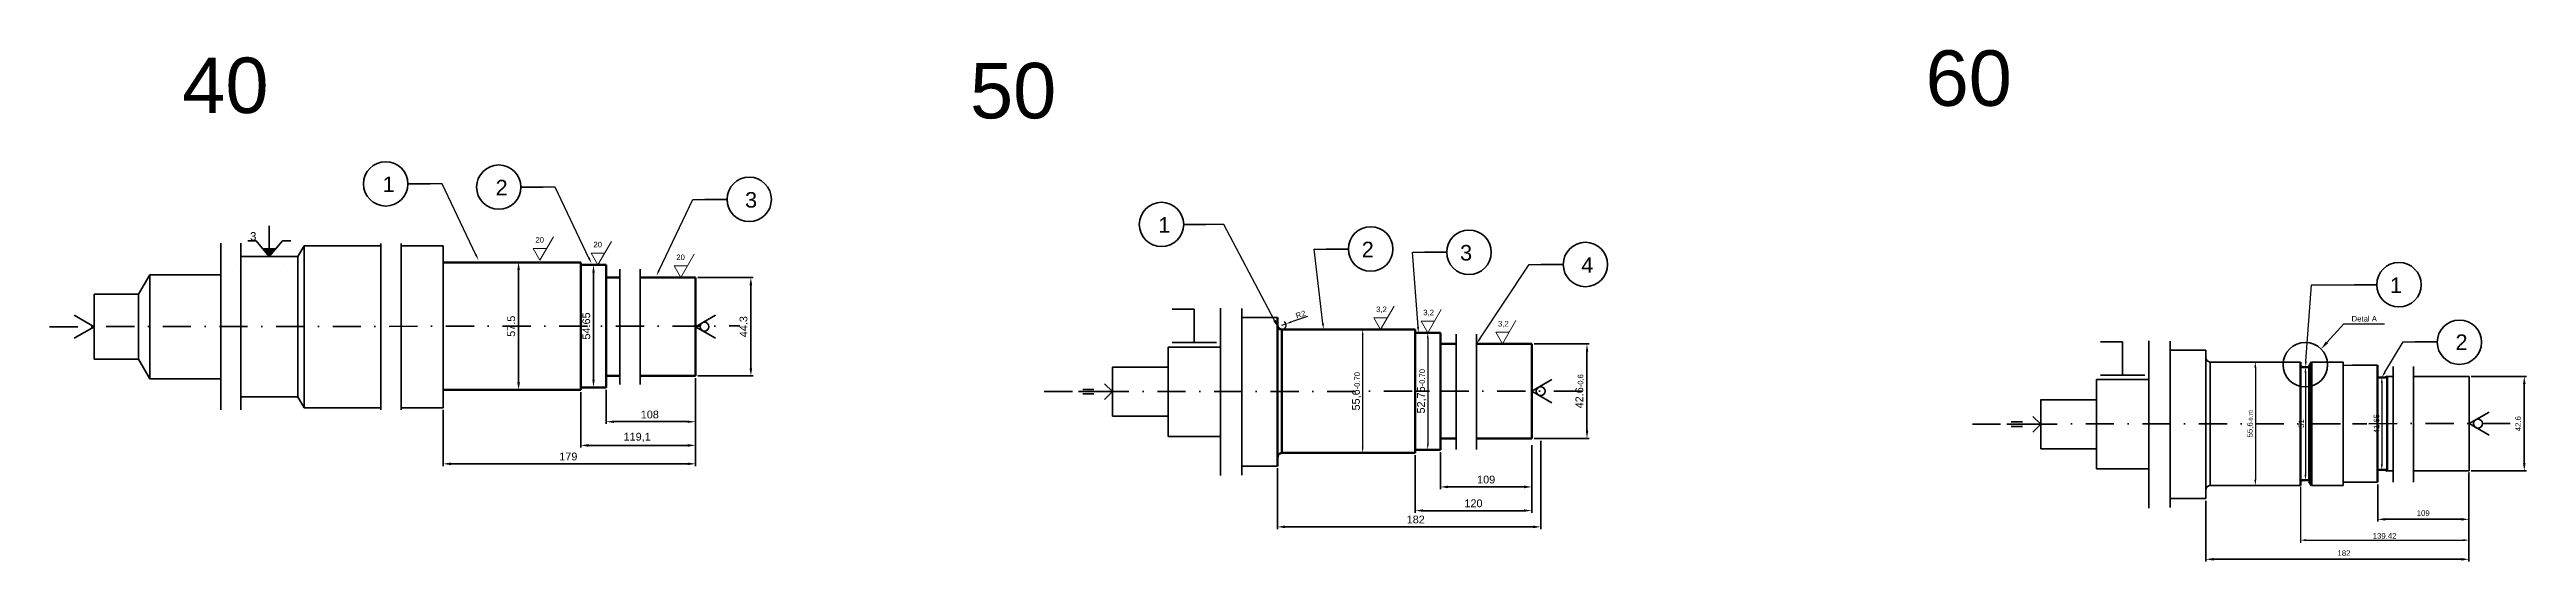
# Model space of a CAD drawing. Header units: millimetres. Extents: x 1335 to 6286, y 608 to 2939.
# Drawn here: x 2970 to 4086, y 2357 to 2588 of the extents above; entities that cross this region are included whole.
import ezdxf
from ezdxf import colors
from ezdxf.entities.mleader import LeaderData, LeaderLine
from ezdxf.math import Vec2, Vec3

# ---------------------------------------------------------------- set-up
doc = ezdxf.new("R2010")
doc.units = ezdxf.units.MM
doc.linetypes.add('CENTER', pattern=[50.8, 31.75, -6.35, 6.35, -6.35])
doc.linetypes.add('DASHDOT', pattern=[25.4, 12.7, -6.35, 0, -6.35])
for name, color, linetype, lineweight in [('01.1 CIĄG. Z PRZERWANIEM', 255, 'Amzigzag', 35), ('01.1 CIĄGŁA CIENKA', 255, 'Continuous', 35), ('01.2 CIĄGŁA GRUBA', 7, 'Continuous', 70), ('04.1 DŁ. K+K CIENKA', 255, 'DASHDOT', 35), ('odkuwka', 1, 'CENTER', 35)]:
    doc.layers.add(name, color=color, linetype=linetype, lineweight=lineweight)
doc.styles.get("Standard").update_dxf_attribs({"font": 'arial.ttf'})
doc.linetypes.add('Amzigzag', pattern='A,0.0001,[136,genltshp.shx,S=0.04,R=0,X=0,Y=0],-11', length=11.0001)
doc.dimstyles.new('AM_ISO$0', dxfattribs={"dimscale": 100, "dimtxt": 3.5, "dimasz": 3.5, "dimexe": 1, "dimexo": 1, "dimgap": 1.5, "dimtad": 1, "dimdsep": 46, "dimtxsty": 'Standard', "dimcen": 0, "dimclrd": 256, "dimclre": 256, "dimclrt": 2, "dimadec": 0, "dimazin": 2, "dimtp": 0.1, "dimtm": 0.1, "dimtfac": 0.71, "dimtmove": 0, "dimatfit": 3, "dimfxl": 1, "dimlwd": -1, "dimlwe": -1, "dimarcsym": 1})
doc.dimstyles.new('ISO-25', dxfattribs={"dimtxt": 2.5, "dimasz": 2.5, "dimexe": 1.25, "dimexo": 0.625, "dimtad": 1, "dimtxsty": 'Standard', "dimcen": 2.5, "dimadec": 0, "dimazin": 0, "dimtfac": 1, "dimtmove": 0, "dimatfit": 3, "dimfxl": 1, "dimarcsym": 0})
doc.dimstyles.new('ISO-25$0', dxfattribs={"dimtxt": 2.5, "dimasz": 2.5, "dimexe": 1.25, "dimexo": 0.625, "dimtad": 1, "dimtxsty": 'Standard', "dimcen": 2.5, "dimadec": 0, "dimazin": 0, "dimtfac": 1, "dimtmove": 0, "dimatfit": 3, "dimfxl": 1, "dimarcsym": 0})

msp = doc.modelspace()

# ---------------------------------------------------------------- texts
at = {"layer": '01.1 CIĄGŁA CIENKA'}
for s, width, gutter_width, insert, char_height, attachment_point in [('1', 6.92921, 1, (3120.354, 2530.812), 7, 1), ('2', 6.92921, 1, (3171.247, 2529.343), 7, 1), ('3', 6.92921, 1, (3283.579, 2523.834), 7, 1), ('1', 6.92921, 1, (3469.691, 2512.53), 7, 1), ('3', 9.52863, 1, (3060.634, 2505.782), 3.75, 1), ('20', 6.23728, 12.5, (3189.174, 2503.521), 2.5, 1), ('20', 6.23728, 12.5, (3215.281, 2501.443), 2.5, 1), ('2', 6.92921, 1, (3566.738, 2501.469), 7, 3), ('3', 6.92921, 1, (3611, 2500.001), 7, 3), ('20', 6.23728, 12.5, (3252.597, 2495.694), 2.5, 1), ('4', 6.92921, 1, (3660.146, 2494.492), 7, 1), ('1', 6.92921, 1, (4029.782, 2485.386), 7, 3), ('3,2', 6.23728, 12.5, (3567.763, 2472.258), 2.5, 1), ('3,2', 6.23728, 12.5, (3588.976, 2470.836), 2.5, 1), ('3,2', 6.23728, 12.5, (3622.619, 2465.788), 2.5, 1), ('Detal A', 13.9681, 12.5, (4007.002, 2468.028), 2.5, 1), ('2', 6.92921, 1, (4053.814, 2459.714), 7, 1)]:
    msp.add_mtext_dynamic_manual_height_columns(s, width=width, gutter_width=gutter_width, heights=[0], dxfattribs=dict(at, insert=insert, char_height=char_height, attachment_point=attachment_point))
at = {"layer": 'odkuwka', "char_height": 25, "attachment_point": 1}
for s, insert in [('60', (3815.205, 2587.683)), ('40', (3030.168, 2584.425)), ('50', (3384.886, 2582.027))]:
    msp.add_mtext_dynamic_manual_height_columns(s, width=57.69407, gutter_width=1, heights=[0], dxfattribs=dict(at, insert=insert))

# ---------------------------------------------------------------- blocks, each defined once
blk = doc.blocks.new('*D63')
at = {"layer": '01.1 CIĄGŁA CIENKA', "linetype": 'ByBlock', "transparency": 16777216}
for p, q in [((3179.6, 2492.2), (3182.6, 2492.2)), ((3181.6, 2438.2), (3181.6, 2488.7)), ((3179.6, 2434.7), (3182.6, 2434.7))]:
    blk.add_line(p, q, dxfattribs=at)
at = {"layer": '01.1 CIĄGŁA CIENKA', "transparency": 16777216}
for points in [[(3181, 2488.7), (3182.2, 2488.7), (3181.6, 2492.2)], [(3181, 2438.2), (3182.2, 2438.2), (3181.6, 2434.7)]]:
    blk.add_solid(points, dxfattribs=at)
at = {"layer": 'Defpoints', "color": 0, "transparency": 16777216}
for p in [(3178.6, 2492.2), (3181.6, 2492.2), (3178.6, 2434.7)]:
    blk.add_point(p, dxfattribs=at)
at = {"layer": '01.1 CIĄGŁA CIENKA', "color": 2, "transparency": 16777216, "insert": (3178.3, 2463.4), "char_height": 3.5, "attachment_point": 5, "rotation": 90}
blk.add_mtext('57.5', dxfattribs=at)
blk = doc.blocks.new('*D64')
at = {"layer": '01.1 CIĄGŁA CIENKA', "linetype": 'ByBlock', "transparency": 16777216}
blk.add_line((3215.3, 2487.6), (3215.3, 2439.3), dxfattribs=at)
at = {"layer": '01.1 CIĄGŁA CIENKA', "transparency": 16777216}
for points in [[(3214.8, 2487.6), (3215.9, 2487.6), (3215.3, 2491.1)], [(3214.8, 2439.3), (3215.9, 2439.3), (3215.3, 2435.8)]]:
    blk.add_solid(points, dxfattribs=at)
at = {"layer": 'Defpoints', "color": 0, "transparency": 16777216}
for p in [(3215.3, 2491.1), (3215.3, 2435.8), (3215.3, 2435.8)]:
    blk.add_point(p, dxfattribs=at)
at = {"layer": '01.1 CIĄGŁA CIENKA', "color": 2, "transparency": 16777216, "insert": (3212.1, 2463.5), "char_height": 3.5, "attachment_point": 5, "rotation": 90}
blk.add_mtext('54.65', dxfattribs=at)
blk = doc.blocks.new('*D19')
at = {"layer": '01.1 CIĄGŁA CIENKA', "linetype": 'ByBlock', "transparency": 16777216}
for p, q in [((3221, 2434.8), (3221, 2419.4)), ((3261.3, 2439.2), (3261.3, 2419.4)), ((3224.5, 2420.4), (3257.8, 2420.4))]:
    blk.add_line(p, q, dxfattribs=at)
at = {"layer": '01.1 CIĄGŁA CIENKA', "transparency": 16777216}
for points in [[(3224.5, 2420.9), (3224.5, 2419.8), (3221, 2420.4)], [(3257.8, 2420.9), (3257.8, 2419.8), (3261.3, 2420.4)]]:
    blk.add_solid(points, dxfattribs=at)
at = {"layer": 'Defpoints', "color": 0, "transparency": 16777216}
for p in [(3221, 2435.8), (3261.3, 2440.2), (3261.3, 2420.4)]:
    blk.add_point(p, dxfattribs=at)
at = {"layer": '01.1 CIĄGŁA CIENKA', "color": 2, "transparency": 16777216, "insert": (3240.7, 2423.6), "char_height": 3.5, "width": 7.411, "attachment_point": 5}
blk.add_mtext('108', dxfattribs=at)
blk = doc.blocks.new('*D65')
at = {"layer": '01.1 CIĄGŁA CIENKA', "linetype": 'ByBlock', "transparency": 16777216}
for p, q in [((3209.6, 2433.7), (3209.6, 2408.7)), ((3261.3, 2439.2), (3261.3, 2408.7)), ((3257.8, 2409.7), (3213.1, 2409.7))]:
    blk.add_line(p, q, dxfattribs=at)
at = {"layer": '01.1 CIĄGŁA CIENKA', "transparency": 16777216}
for points in [[(3213.1, 2410.3), (3213.1, 2409.1), (3209.6, 2409.7)], [(3257.8, 2410.3), (3257.8, 2409.1), (3261.3, 2409.7)]]:
    blk.add_solid(points, dxfattribs=at)
at = {"layer": 'Defpoints', "color": 0, "transparency": 16777216}
for p in [(3209.6, 2434.7), (3261.3, 2440.2), (3209.6, 2409.7)]:
    blk.add_point(p, dxfattribs=at)
at = {"layer": '01.1 CIĄGŁA CIENKA', "color": 2, "transparency": 16777216, "insert": (3235, 2413.3), "char_height": 3.5, "attachment_point": 5}
blk.add_mtext('119,1', dxfattribs=at)
blk = doc.blocks.new('*D66')
at = {"layer": '01.1 CIĄGŁA CIENKA', "linetype": 'ByBlock', "transparency": 16777216}
for p, q in [((3261.3, 2440), (3261.3, 2400.4)), ((3147.6, 2425.7), (3147.6, 2400.4)), ((3151.1, 2401.4), (3257.8, 2401.4))]:
    blk.add_line(p, q, dxfattribs=at)
at = {"layer": '01.1 CIĄGŁA CIENKA', "transparency": 16777216}
for points in [[(3151.1, 2402), (3151.1, 2400.8), (3147.6, 2401.4)], [(3257.8, 2402), (3257.8, 2400.8), (3261.3, 2401.4)]]:
    blk.add_solid(points, dxfattribs=at)
at = {"layer": 'Defpoints', "color": 0, "transparency": 16777216}
for p in [(3261.3, 2441), (3147.6, 2426.7), (3261.3, 2401.4)]:
    blk.add_point(p, dxfattribs=at)
at = {"layer": '01.1 CIĄGŁA CIENKA', "color": 2, "transparency": 16777216, "insert": (3204, 2404.7), "char_height": 3.5, "attachment_point": 5}
blk.add_mtext('179', dxfattribs=at)
blk = doc.blocks.new('*D72')
at = {"layer": '01.1 CIĄGŁA CIENKA', "linetype": 'ByBlock', "transparency": 16777216}
for p, q in [((3262.3, 2485.3), (3287.2, 2485.3)), ((3286.2, 2481.8), (3286.2, 2444.5)), ((3262.3, 2441), (3287.2, 2441))]:
    blk.add_line(p, q, dxfattribs=at)
at = {"layer": '01.1 CIĄGŁA CIENKA', "transparency": 16777216}
for points in [[(3285.6, 2481.8), (3286.8, 2481.8), (3286.2, 2485.3)], [(3285.6, 2444.5), (3286.8, 2444.5), (3286.2, 2441)]]:
    blk.add_solid(points, dxfattribs=at)
at = {"layer": 'Defpoints', "color": 0, "transparency": 16777216}
for p in [(3261.3, 2485.3), (3261.3, 2441), (3286.2, 2441)]:
    blk.add_point(p, dxfattribs=at)
at = {"layer": '01.1 CIĄGŁA CIENKA', "color": 2, "transparency": 16777216, "insert": (3282.9, 2463.2), "char_height": 3.5, "attachment_point": 5, "rotation": 90}
blk.add_mtext('44.3', dxfattribs=at)
blk = doc.blocks.new('*D93')
at = {"layer": '01.1 CIĄGŁA CIENKA', "linetype": 'ByBlock', "transparency": 16777216}
for p, q in [((3637.9, 2409.8), (3637.9, 2390)), ((3596.7, 2406.7), (3596.7, 2390)), ((3600.2, 2391), (3634.4, 2391))]:
    blk.add_line(p, q, dxfattribs=at)
at = {"layer": '01.1 CIĄGŁA CIENKA', "transparency": 16777216}
for points in [[(3600.2, 2391.6), (3600.2, 2390.4), (3596.7, 2391)], [(3634.4, 2391.6), (3634.4, 2390.4), (3637.9, 2391)]]:
    blk.add_solid(points, dxfattribs=at)
at = {"layer": 'Defpoints', "color": 0, "transparency": 16777216}
for p in [(3637.9, 2410.8), (3596.7, 2407.7), (3637.9, 2391)]:
    blk.add_point(p, dxfattribs=at)
at = {"layer": '01.1 CIĄGŁA CIENKA', "color": 2, "transparency": 16777216, "insert": (3617.3, 2394.3), "char_height": 3.5, "attachment_point": 5}
blk.add_mtext('109', dxfattribs=at)
blk = doc.blocks.new('*D94')
at = {"layer": '01.1 CIĄGŁA CIENKA', "linetype": 'ByBlock', "transparency": 16777216}
for p, q in [((3637.9, 2409.8), (3637.9, 2379.3)), ((3585.3, 2405.3), (3585.3, 2379.3)), ((3634.4, 2380.3), (3588.8, 2380.3))]:
    blk.add_line(p, q, dxfattribs=at)
at = {"layer": '01.1 CIĄGŁA CIENKA', "transparency": 16777216}
for points in [[(3588.8, 2380.9), (3588.8, 2379.8), (3585.3, 2380.3)], [(3634.4, 2380.9), (3634.4, 2379.8), (3637.9, 2380.3)]]:
    blk.add_solid(points, dxfattribs=at)
at = {"layer": 'Defpoints', "color": 0, "transparency": 16777216}
for p in [(3637.9, 2410.8), (3585.3, 2406.3), (3585.3, 2380.3)]:
    blk.add_point(p, dxfattribs=at)
at = {"layer": '01.1 CIĄGŁA CIENKA', "color": 2, "transparency": 16777216, "insert": (3611.6, 2383.6), "char_height": 3.5, "attachment_point": 5}
blk.add_mtext('120', dxfattribs=at)
blk = doc.blocks.new('*D95')
at = {"layer": '01.1 CIĄGŁA CIENKA', "linetype": 'ByBlock', "transparency": 16777216}
for p, q in [((3641.9, 2411.8), (3641.9, 2372)), ((3523.3, 2399.4), (3523.3, 2372)), ((3526.8, 2373), (3638.4, 2373))]:
    blk.add_line(p, q, dxfattribs=at)
at = {"layer": '01.1 CIĄGŁA CIENKA', "transparency": 16777216}
for points in [[(3526.8, 2373.6), (3526.8, 2372.4), (3523.3, 2373)], [(3638.4, 2373.6), (3638.4, 2372.4), (3641.9, 2373)]]:
    blk.add_solid(points, dxfattribs=at)
at = {"layer": 'Defpoints', "color": 0, "transparency": 16777216}
for p in [(3641.9, 2412.8), (3523.3, 2400.4), (3641.9, 2373)]:
    blk.add_point(p, dxfattribs=at)
at = {"layer": '01.1 CIĄGŁA CIENKA', "color": 2, "transparency": 16777216, "insert": (3585.6, 2376.3), "char_height": 3.5, "attachment_point": 5}
blk.add_mtext('182', dxfattribs=at)
blk = doc.blocks.new('*D96')
at = {"layer": '01.1 CIĄGŁA CIENKA', "linetype": 'ByBlock', "transparency": 16777216}
for p, q in [((3638.9, 2455.4), (3663.7, 2455.4)), ((3662.7, 2451.9), (3662.7, 2416.3)), ((3638.9, 2412.8), (3663.7, 2412.8))]:
    blk.add_line(p, q, dxfattribs=at)
at = {"layer": '01.1 CIĄGŁA CIENKA', "transparency": 16777216}
for points in [[(3662.2, 2451.9), (3663.3, 2451.9), (3662.7, 2455.4)], [(3662.2, 2416.3), (3663.3, 2416.3), (3662.7, 2412.8)]]:
    blk.add_solid(points, dxfattribs=at)
at = {"layer": 'Defpoints', "color": 0, "transparency": 16777216}
for p in [(3637.9, 2455.4), (3637.9, 2412.8), (3662.7, 2412.8)]:
    blk.add_point(p, dxfattribs=at)
at = {"layer": '01.1 CIĄGŁA CIENKA', "color": 2, "transparency": 16777216, "insert": (3659.3, 2434.1), "char_height": 3.5, "attachment_point": 5, "rotation": 90}
blk.add_mtext('42.6{\\H0.7x;\\S^ -0,6;}', dxfattribs=at)
blk = doc.blocks.new('*D97')
at = {"layer": '01.1 CIĄGŁA CIENKA', "color": 0, "lineweight": -2, "transparency": 16777216}
for p, q in [((3561.7, 2459.4), (3561.7, 2408.8)), ((3562.3, 2461.9), (3563, 2461.9)), ((3562.3, 2406.3), (3563, 2406.3))]:
    blk.add_line(p, q, dxfattribs=at)
at = {"layer": '01.1 CIĄGŁA CIENKA', "color": 0, "transparency": 16777216}
for points in [[(3561.3, 2459.4), (3562.1, 2459.4), (3561.7, 2461.9)], [(3561.3, 2408.8), (3562.1, 2408.8), (3561.7, 2406.3)]]:
    blk.add_solid(points, dxfattribs=at)
at = {"layer": 'Defpoints', "color": 0, "transparency": 16777216}
for p in [(3561.7, 2461.9), (3561.7, 2406.3), (3561.7, 2406.3)]:
    blk.add_point(p, dxfattribs=at)
at = {"layer": '01.1 CIĄGŁA CIENKA', "color": 0, "transparency": 16777216, "insert": (3559, 2434.1), "char_height": 2.5, "attachment_point": 5, "rotation": 90}
blk.add_mtext('{\\H1.4x;55,6\\A1;\\H0.7x;\\S^ -0.70;}', dxfattribs=at)
blk = doc.blocks.new('*D98')
at = {"layer": '01.1 CIĄGŁA CIENKA', "color": 0, "lineweight": -2, "transparency": 16777216}
for p, q in [((3590.4, 2460.5), (3589.8, 2460.5)), ((3591, 2458), (3591, 2410.2)), ((3591.6, 2407.7), (3592.3, 2407.7))]:
    blk.add_line(p, q, dxfattribs=at)
at = {"layer": '01.1 CIĄGŁA CIENKA', "color": 0, "transparency": 16777216}
for points in [[(3590.6, 2458), (3591.4, 2458), (3591, 2460.5)], [(3590.6, 2410.2), (3591.4, 2410.2), (3591, 2407.7)]]:
    blk.add_solid(points, dxfattribs=at)
at = {"layer": 'Defpoints', "color": 0, "transparency": 16777216}
for p in [(3591.1, 2460.5), (3591, 2407.7), (3591, 2407.7)]:
    blk.add_point(p, dxfattribs=at)
at = {"layer": '01.1 CIĄGŁA CIENKA', "color": 0, "transparency": 16777216, "insert": (3588.3, 2434.1), "char_height": 2.5, "attachment_point": 5, "rotation": 90}
blk.add_mtext('{\\H1.4x;52,75\\H0.7x;\\S^ -0.70;}', dxfattribs=at)
blk = doc.blocks.new('*D117')
at = {"layer": '01.1 CIĄGŁA CIENKA', "linetype": 'ByBlock', "transparency": 16777216}
for p, q in [((4018.8, 2392.1), (4018.8, 2375.4)), ((4059.9, 2395.2), (4059.9, 2375.4)), ((4022.3, 2376.4), (4056.4, 2376.4))]:
    blk.add_line(p, q, dxfattribs=at)
at = {"layer": '01.1 CIĄGŁA CIENKA', "transparency": 16777216}
for points in [[(4022.3, 2377), (4022.3, 2375.8), (4018.8, 2376.4)], [(4056.4, 2377), (4056.4, 2375.8), (4059.9, 2376.4)]]:
    blk.add_solid(points, dxfattribs=at)
at = {"layer": 'Defpoints', "color": 0, "transparency": 16777216}
for p in [(4018.8, 2393.1), (4059.9, 2396.2), (4059.9, 2376.4)]:
    blk.add_point(p, dxfattribs=at)
at = {"layer": '01.1 CIĄGŁA CIENKA', "color": 2, "transparency": 16777216, "insert": (4039.3, 2379.2), "char_height": 3.5, "attachment_point": 5}
blk.add_mtext('{\\H0.71429x;109}', dxfattribs=at)
blk = doc.blocks.new('*D118')
at = {"layer": '01.1 CIĄGŁA CIENKA', "linetype": 'ByBlock', "transparency": 16777216}
for p, q in [((4059.9, 2397.2), (4059.9, 2357.4)), ((3941.4, 2384.8), (3941.4, 2357.4)), ((3944.9, 2358.4), (4056.4, 2358.4))]:
    blk.add_line(p, q, dxfattribs=at)
at = {"layer": '01.1 CIĄGŁA CIENKA', "transparency": 16777216}
for points in [[(3944.9, 2359), (3944.9, 2357.8), (3941.4, 2358.4)], [(4056.4, 2359), (4056.4, 2357.8), (4059.9, 2358.4)]]:
    blk.add_solid(points, dxfattribs=at)
at = {"layer": 'Defpoints', "color": 0, "transparency": 16777216}
for p in [(4059.9, 2398.2), (3941.4, 2385.8), (4059.9, 2358.4)]:
    blk.add_point(p, dxfattribs=at)
at = {"layer": '01.1 CIĄGŁA CIENKA', "color": 2, "transparency": 16777216, "insert": (4003.6, 2361.2), "char_height": 3.5, "attachment_point": 5}
blk.add_mtext('{\\H0.71429x;182}', dxfattribs=at)
blk = doc.blocks.new('*D119')
at = {"layer": '01.1 CIĄGŁA CIENKA', "linetype": 'ByBlock', "transparency": 16777216}
for p, q in [((4060.9, 2440.8), (4085.8, 2440.8)), ((4084.8, 2437.3), (4084.8, 2401.7)), ((4060.9, 2398.2), (4085.8, 2398.2))]:
    blk.add_line(p, q, dxfattribs=at)
at = {"layer": '01.1 CIĄGŁA CIENKA', "transparency": 16777216}
for points in [[(4084.2, 2437.3), (4085.4, 2437.3), (4084.8, 2440.8)], [(4084.2, 2401.7), (4085.4, 2401.7), (4084.8, 2398.2)]]:
    blk.add_solid(points, dxfattribs=at)
at = {"layer": 'Defpoints', "color": 0, "transparency": 16777216}
for p in [(4059.9, 2440.8), (4059.9, 2398.2), (4084.8, 2398.2)]:
    blk.add_point(p, dxfattribs=at)
at = {"layer": '01.1 CIĄGŁA CIENKA', "color": 2, "transparency": 16777216, "insert": (4082, 2419.5), "char_height": 3.5, "attachment_point": 5, "rotation": 90}
blk.add_mtext('{\\H0.71429x;42.6}', dxfattribs=at)
blk = doc.blocks.new('*D131')
at = {"layer": '01.1 CIĄGŁA CIENKA', "color": 0, "lineweight": -2, "transparency": 16777216}
for p, q in [((3963.7, 2444.8), (3963.7, 2394.2)), ((3964.3, 2447.3), (3964.9, 2447.3)), ((3964.3, 2391.7), (3964.9, 2391.7))]:
    blk.add_line(p, q, dxfattribs=at)
at = {"layer": '01.1 CIĄGŁA CIENKA', "color": 0, "transparency": 16777216}
for points in [[(3963.2, 2444.8), (3964.1, 2444.8), (3963.7, 2447.3)], [(3963.2, 2394.2), (3964.1, 2394.2), (3963.7, 2391.7)]]:
    blk.add_solid(points, dxfattribs=at)
at = {"layer": 'Defpoints', "color": 0, "transparency": 16777216}
for p in [(3963.7, 2447.3), (3963.7, 2391.7), (3963.7, 2391.7)]:
    blk.add_point(p, dxfattribs=at)
at = {"layer": '01.1 CIĄGŁA CIENKA', "color": 0, "transparency": 16777216, "insert": (3961.5, 2419.5), "char_height": 2.5, "attachment_point": 5, "rotation": 90}
blk.add_mtext('55,6{\\A1;\\H0.7x;\\S^ -0.70;}', dxfattribs=at)
blk = doc.blocks.new('*D132')
at = {"layer": '01.1 CIĄGŁA CIENKA', "color": 0, "lineweight": -2, "transparency": 16777216}
for p, q in [((3986.9, 2445), (3987.5, 2445)), ((3986.3, 2442.5), (3986.3, 2396.5)), ((3986.9, 2394), (3987.5, 2394))]:
    blk.add_line(p, q, dxfattribs=at)
at = {"layer": '01.1 CIĄGŁA CIENKA', "color": 0, "transparency": 16777216}
for points in [[(3985.8, 2442.5), (3986.7, 2442.5), (3986.3, 2445)], [(3985.8, 2396.5), (3986.7, 2396.5), (3986.3, 2394)]]:
    blk.add_solid(points, dxfattribs=at)
at = {"layer": 'Defpoints', "color": 0, "transparency": 16777216}
for p in [(3986.3, 2445), (3986.3, 2394), (3986.3, 2394)]:
    blk.add_point(p, dxfattribs=at)
at = {"layer": '01.1 CIĄGŁA CIENKA', "color": 0, "transparency": 16777216, "insert": (3984.4, 2419.5), "char_height": 2.5, "attachment_point": 5, "rotation": 90}
blk.add_mtext('51', dxfattribs=at)
blk = doc.blocks.new('*D133')
at = {"layer": '01.1 CIĄGŁA CIENKA', "color": 0, "lineweight": -2, "transparency": 16777216}
for p, q in [((4020.6, 2437.8), (4020.6, 2401.2)), ((4021.3, 2440.3), (4021.9, 2440.3)), ((4021.3, 2398.7), (4021.9, 2398.7))]:
    blk.add_line(p, q, dxfattribs=at)
at = {"layer": '01.1 CIĄGŁA CIENKA', "color": 0, "transparency": 16777216}
for points in [[(4020.2, 2437.8), (4021.1, 2437.8), (4020.6, 2440.3)], [(4020.2, 2401.2), (4021.1, 2401.2), (4020.6, 2398.7)]]:
    blk.add_solid(points, dxfattribs=at)
at = {"layer": 'Defpoints', "color": 0, "transparency": 16777216}
for p in [(4020.6, 2440.3), (4020.6, 2398.7), (4020.6, 2398.7)]:
    blk.add_point(p, dxfattribs=at)
at = {"layer": '01.1 CIĄGŁA CIENKA', "color": 0, "transparency": 16777216, "insert": (4018.5, 2419.5), "char_height": 2.5, "attachment_point": 5, "rotation": 90}
blk.add_mtext('41,65', dxfattribs=at)
blk = doc.blocks.new('*D134')
at = {"layer": '01.1 CIĄGŁA CIENKA', "color": 0, "lineweight": -2, "transparency": 16777216}
for p, q in [((3984, 2391), (3984, 2365.8)), ((4059.9, 2397.6), (4059.9, 2365.8)), ((3986.5, 2367), (4057.4, 2367))]:
    blk.add_line(p, q, dxfattribs=at)
at = {"layer": '01.1 CIĄGŁA CIENKA', "color": 0, "transparency": 16777216}
for points in [[(3986.5, 2367.5), (3986.5, 2366.6), (3984, 2367)], [(4057.4, 2367.5), (4057.4, 2366.6), (4059.9, 2367)]]:
    blk.add_solid(points, dxfattribs=at)
at = {"layer": 'Defpoints', "color": 0, "transparency": 16777216}
for p in [(4059.9, 2398.2), (3984, 2391.7), (4059.9, 2367)]:
    blk.add_point(p, dxfattribs=at)
at = {"layer": '01.1 CIĄGŁA CIENKA', "color": 0, "transparency": 16777216, "insert": (4021.9, 2368.9), "char_height": 2.5, "attachment_point": 5}
blk.add_mtext('139.42', dxfattribs=at)
blk = doc.blocks.new('*D139')
at = {"layer": '01.1 CIĄGŁA CIENKA', "color": 0, "lineweight": -2, "transparency": 16777216}
for p, q in [((3536.9, 2467.8), (3529.6, 2465.3)), ((3525.3, 2463.9), (3527.2, 2464.5))]:
    blk.add_line(p, q, dxfattribs=at)
blk.add_arc((3525.3, 2463.9), 2, 287.9049, 54.247, dxfattribs=at)
at = {"layer": '01.1 CIĄGŁA CIENKA', "color": 0, "transparency": 16777216}
blk.add_solid([(3529.4, 2465.7), (3529.7, 2464.9), (3527.2, 2464.5)], dxfattribs=at)
at = {"layer": 'Defpoints', "color": 0, "transparency": 16777216}
for p in [(3525.3, 2463.9), (3527.2, 2464.5)]:
    blk.add_point(p, dxfattribs=at)
at = {"layer": '01.1 CIĄGŁA CIENKA', "color": 0, "transparency": 16777216, "insert": (3533.8, 2468.7), "char_height": 2.5, "attachment_point": 5, "rotation": 18.4371}
blk.add_mtext('R2', dxfattribs=at)

# ---------------------------------------------------------------- dimensions: what is measured, and where the dimension line sits
at = {"layer": '01.1 CIĄGŁA CIENKA'}
for base, p1, p2, text, picture, middle in [((3181.577, 2492.18), (3178.644, 2434.68), (3178.644, 2492.18), '57.5', '*D63', (3178.297, 2463.43)), ((3662.736, 2412.818), (3637.883, 2455.418), (3637.883, 2412.818), '<>{\\H0.7x;\\S^ -0,6;}', '*D96', (3659.326, 2434.118)), ((4084.781, 2398.204), (4059.928, 2440.804), (4059.928, 2398.204), '{\\H0.71429x;<>}', '*D119', (4082.004, 2419.504))]:
    dim = msp.add_linear_dim(base=base, p1=p1, p2=p2, angle=90, text=text, dimstyle='AM_ISO$0', override={"dimscale": 1, "dimtdec": 3}, dxfattribs=at)
    dim.commit()
    dim.dimension.update_dxf_attribs({"geometry": picture, "text_midpoint": middle})
dim = msp.add_linear_dim(base=(3215.344, 2435.817), p1=(3215.344, 2491.088), p2=(3215.344, 2435.817), angle=90, text='54.65', dimstyle='AM_ISO$0', override={"dimscale": 1, "dimtdec": 3}, dxfattribs=at)
dim.commit()
dim.dimension.update_dxf_attribs({"geometry": '*D64', "text_midpoint": (3215.344, 2463.467), "dimtype": 160})
dim = msp.add_linear_dim(base=(3286.169, 2441.023), p1=(3261.316, 2485.323), p2=(3261.316, 2441.023), angle=90, dimstyle='AM_ISO$0', override={"dimscale": 1, "dimtdec": 3}, dxfattribs=at)
dim.commit()
dim.dimension.update_dxf_attribs({"geometry": '*D72', "text_midpoint": (3282.881, 2463.173)})
dim = msp.add_radius_dim(center=(3525.29, 2463.888), mpoint=(3527.187, 2464.52), dimstyle='ISO-25', dxfattribs=at)
dim.commit()
dim.dimension.update_dxf_attribs({"geometry": '*D139', "text_midpoint": (3533.829, 2468.716)})
for base, p1, p2, text, picture, middle in [((3561.702, 2406.288), (3561.702, 2461.888), (3561.702, 2406.288), '{\\H1.4x;<>\\A1;\\H0.7x;\\S^ -0.70;}', '*D97', (3558.973, 2434.088)), ((3591.013, 2407.721), (3591.062, 2460.474), (3591.013, 2407.721), '{\\H1.4x;52,75\\H0.7x;\\S^ -0.70;}', '*D98', (3588.284, 2434.098)), ((3963.659, 2391.674), (3963.659, 2447.274), (3963.659, 2391.674), '<>{\\A1;\\H0.7x;\\S^ -0.70;}', '*D131', (3961.532, 2419.474))]:
    dim = msp.add_linear_dim(base=base, p1=p1, p2=p2, angle=90, text=text, dimstyle='ISO-25$0', dxfattribs=at)
    dim.commit()
    dim.dimension.update_dxf_attribs({"geometry": picture, "text_midpoint": middle})
for base, p1, p2, picture, middle in [((3986.262, 2393.974), (3986.262, 2444.974), (3986.262, 2393.974), '*D132', (3984.361, 2419.474)), ((4020.646, 2398.665), (4020.646, 2440.313), (4020.646, 2398.665), '*D133', (4018.519, 2419.489))]:
    dim = msp.add_linear_dim(base=base, p1=p1, p2=p2, angle=90, dimstyle='ISO-25$0', dxfattribs=at)
    dim.commit()
    dim.dimension.update_dxf_attribs({"geometry": picture, "text_midpoint": middle})
for base, p1, p2, text, picture, middle in [((3261.316, 2401.418), (3147.644, 2426.673), (3261.316, 2441.023), '179', '*D66', (3204.03, 2401.418)), ((3209.644, 2409.682), (3261.316, 2440.173), (3209.644, 2434.68), '119,1', '*D65', (3235.03, 2409.682)), ((3261.316, 2420.357), (3221.044, 2435.817), (3261.316, 2440.173), '108', '*D19', (3240.73, 2420.357)), ((3641.884, 2373.025), (3523.29, 2400.381), (3641.884, 2412.818), '182', '*D95', (3585.598, 2373.025)), ((3585.313, 2380.34), (3637.883, 2410.831), (3585.313, 2406.288), '120', '*D94', (3611.597, 2380.34)), ((3637.883, 2391.014), (3596.71, 2407.717), (3637.883, 2410.831), '109', '*D93', (3617.297, 2391.014)), ((4059.928, 2358.411), (3941.356, 2385.767), (4059.928, 2398.204), '{\\H0.71429x;182}', '*D118', (4003.642, 2358.411)), ((4059.928, 2376.4), (4018.754, 2393.106), (4059.928, 2396.217), '{\\H0.71429x;109}', '*D117', (4039.342, 2376.4))]:
    dim = msp.add_linear_dim(base=base, p1=p1, p2=p2, text=text, dimstyle='AM_ISO$0', override={"dimscale": 1, "dimtdec": 3}, dxfattribs=at)
    dim.commit()
    dim.dimension.update_dxf_attribs({"geometry": picture, "text_midpoint": middle, "dimtype": 160})
dim = msp.add_linear_dim(base=(4059.928, 2367.04), p1=(3983.962, 2391.674), p2=(4059.928, 2398.204), text='139.42', dimstyle='ISO-25$0', dxfattribs=at)
dim.commit()
dim.dimension.update_dxf_attribs({"geometry": '*D134', "text_midpoint": (4021.945, 2367.04), "dimtype": 160})

# ---------------------------------------------------------------- hatches: boundary and pattern name
at = {"layer": '01.1 CIĄGŁA CIENKA'}
h = msp.add_hatch(color=256, dxfattribs=at)
h.dxf.hatch_style = 1
h.paths.add_polyline_path([(3072.278, 2498.329), (3069.337, 2498.329), (3069.337, 2494.823)])
h.paths.add_polyline_path([(3069.337, 2498.329), (3066.395, 2498.329), (3069.337, 2494.823)])

# ---------------------------------------------------------------- linework, layer by layer
at = {"layer": '01.1 CIĄG. Z PRZERWANIEM'}
for p, q in [((3047.533, 2425.798), (3047.533, 2500.78)), ((3056.459, 2500.78), (3056.459, 2425.798)), ((3119.58, 2425.691), (3119.58, 2500.673)), ((3128.744, 2500.673), (3128.744, 2425.691)), ((3227.198, 2437.173), (3227.198, 2489.173)), ((3236.362, 2489.173), (3236.362, 2437.173)), ((3497.693, 2396.119), (3497.693, 2471.5)), ((3507.312, 2471.331), (3507.312, 2396.349)), ((3603.765, 2407.831), (3603.765, 2459.831)), ((3612.929, 2459.831), (3612.929, 2407.831)), ((3915.736, 2381.505), (3915.736, 2456.886)), ((3925.356, 2456.717), (3925.356, 2381.735)), ((4025.81, 2393.217), (4025.81, 2445.217)), ((4034.974, 2445.217), (4034.974, 2393.217))]:
    msp.add_line(p, q, dxfattribs=at)
at = {"layer": '01.1 CIĄGŁA CIENKA'}
for p, q in [((3141.78, 2527.526), (3131.78, 2527.526)), ((3192.674, 2526.058), (3182.674, 2526.058)), ((3265.46, 2520.549), (3275.46, 2520.549)), ((3059.704, 2501.834), (3063.454, 2501.834)), ((3063.454, 2501.834), (3069.337, 2494.823)), ((3069.337, 2494.823), (3069.337, 2508.586)), ((3075.219, 2501.834), (3069.337, 2494.823)), ((3078.969, 2501.834), (3075.219, 2501.834)), ((3084.977, 2499.673), (3082.214, 2494.823)), ((3084.977, 2499.673), (3084.977, 2463.173)), ((3084.977, 2499.673), (3119.58, 2499.673)), ((3128.744, 2499.673), (3138.744, 2499.673)), ((3138.744, 2499.673), (3147.644, 2499.673)), ((3147.644, 2499.673), (3147.644, 2463.173)), ((3491.118, 2509.244), (3481.118, 2509.244)), ((3082.214, 2494.823), (3056.459, 2494.823)), ((3072.278, 2498.329), (3066.395, 2498.329)), ((3082.214, 2494.823), (3082.214, 2463.173)), ((3545.312, 2498.184), (3555.312, 2498.184)), ((3589.574, 2496.715), (3599.574, 2496.715)), ((3642.027, 2491.207), (3652.027, 2491.207)), ((2990.492, 2477.848), (2990.47, 2463.173)), ((2990.492, 2477.848), (3010.404, 2477.848)), ((3015.496, 2486.578), (3010.404, 2477.848)), ((3010.404, 2477.848), (3010.404, 2463.163)), ((3015.496, 2486.578), (3047.533, 2486.578)), ((3015.496, 2486.578), (3015.496, 2463.173)), ((4008.356, 2482.101), (4018.356, 2482.101)), ((2990.47, 2463.173), (2981.444, 2468.385)), ((3261.316, 2463.173), (3270.342, 2468.385)), ((3485.877, 2471.024), (3475.877, 2471.024)), ((3485.877, 2456.024), (3485.877, 2471.024)), ((3523.29, 2467.281), (3507.312, 2467.281)), ((2990.47, 2463.173), (2981.444, 2457.962)), ((2990.492, 2448.498), (2990.47, 2463.173)), ((3010.404, 2448.498), (3010.404, 2463.184)), ((3015.496, 2439.768), (3015.496, 2463.173)), ((3082.214, 2431.523), (3082.214, 2463.173)), ((3084.977, 2426.673), (3084.977, 2463.173)), ((3147.644, 2426.673), (3147.644, 2463.173)), ((3261.316, 2463.173), (3270.342, 2457.962)), ((3474.06, 2454.024), (3474.06, 2413.724)), ((3474.06, 2454.024), (3497.693, 2454.024)), ((3475.877, 2456.024), (3485.877, 2456.024)), ((3485.877, 2456.024), (3495.877, 2456.024)), ((3903.92, 2456.41), (3893.92, 2456.41)), ((3903.92, 2441.41), (3903.92, 2456.41)), ((4035.695, 2456.429), (4045.695, 2456.429)), ((2990.492, 2448.498), (3010.404, 2448.498)), ((3015.496, 2439.768), (3010.404, 2448.498)), ((3449.051, 2422.81), (3449.051, 2444.939)), ((3449.051, 2444.921), (3449.051, 2444.921)), ((3449.051, 2444.908), (3474.051, 2444.908)), ((3925.356, 2452.667), (3941.356, 2452.667)), ((3941.356, 2452.667), (3941.356, 2419.217)), ((3983.962, 2447.274), (3943.356, 2447.274)), ((3943.379, 2447.274), (3943.379, 2391.674)), ((3943.379, 2446.974), (3943.379, 2391.974)), ((4003.206, 2447.274), (3989.001, 2447.274)), ((3989.004, 2447.274), (4002.353, 2447.25)), ((4003.206, 2447.274), (4003.206, 2445.773)), ((4003.206, 2445.773), (4007.455, 2445.86)), ((4003.206, 2445.773), (4003.206, 2391.674)), ((4018.758, 2445.86), (4007.455, 2445.86)), ((3015.496, 2439.768), (3047.533, 2439.768)), ((3448.976, 2433.949), (3433.681, 2433.949)), ((3435.681, 2434.949), (3440.681, 2434.949)), ((3435.681, 2432.949), (3440.681, 2432.949)), ((3448.976, 2433.949), (3445.441, 2437.484)), ((3448.976, 2433.949), (3445.441, 2430.413)), ((3585.363, 2434.088), (3591.868, 2434.088)), ((3637.883, 2434.146), (3646.909, 2439.357)), ((3637.883, 2434.146), (3646.909, 2428.934)), ((3892.104, 2439.41), (3892.104, 2399.11)), ((3892.104, 2439.41), (3915.736, 2439.41)), ((3893.92, 2441.41), (3903.92, 2441.41)), ((3903.92, 2441.41), (3913.92, 2441.41)), ((4025.81, 2440.804), (4023.085, 2440.804)), ((4059.928, 2440.804), (4034.974, 2440.804)), ((4059.928, 2440.804), (4059.928, 2398.204)), ((4059.928, 2439.004), (4059.928, 2439.004)), ((3082.214, 2431.523), (3056.459, 2431.523)), ((3084.977, 2426.673), (3082.214, 2431.523)), ((3084.977, 2426.673), (3119.58, 2426.673)), ((3128.744, 2426.673), (3147.644, 2426.673)), ((3449.051, 2422.81), (3474.051, 2422.81)), ((3867.094, 2419.26), (3863.559, 2422.796)), ((3867.094, 2408.195), (3867.094, 2430.325)), ((3867.094, 2430.307), (3867.094, 2430.307)), ((3867.094, 2430.294), (3892.094, 2430.294)), ((4059.928, 2419.532), (4068.954, 2424.743)), ((3474.06, 2413.724), (3497.693, 2413.724)), ((3867.094, 2419.26), (3851.799, 2419.26)), ((3853.799, 2420.26), (3858.799, 2420.26)), ((3853.799, 2418.26), (3858.799, 2418.26)), ((3867.094, 2419.26), (3863.559, 2415.725)), ((3941.356, 2385.767), (3941.356, 2419.217)), ((4007.408, 2419.474), (4013.913, 2419.474)), ((4059.928, 2419.532), (4068.954, 2414.32)), ((3507.312, 2400.381), (3523.29, 2400.381)), ((3867.094, 2408.195), (3892.094, 2408.195)), ((3892.104, 2399.11), (3915.736, 2399.11)), ((4023.085, 2398.204), (4025.81, 2398.204)), ((4059.928, 2398.204), (4034.974, 2398.204)), ((3983.962, 2391.674), (3943.356, 2391.674)), ((3989.001, 2391.674), (4003.206, 2391.674)), ((4003.206, 2393.106), (4018.755, 2393.106)), ((3925.356, 2385.767), (3941.356, 2385.767))]:
    msp.add_line(p, q, dxfattribs=at)
at = {"layer": '01.1 CIĄGŁA CIENKA', "linetype": 'Continuous', "lineweight": 20}
for p, q in [((3191.211, 2493.151), (3197.273, 2503.651)), ((3191.211, 2493.151), (3197.273, 2503.651)), ((3217.318, 2491.073), (3223.381, 2501.573)), ((3217.318, 2491.073), (3223.381, 2501.573)), ((3188.18, 2498.401), (3191.211, 2493.151)), ((3194.242, 2498.401), (3188.18, 2498.401)), ((3188.18, 2498.401), (3191.211, 2493.151)), ((3194.242, 2498.401), (3188.18, 2498.401)), ((3214.287, 2496.323), (3217.318, 2491.073)), ((3220.349, 2496.323), (3214.287, 2496.323)), ((3214.287, 2496.323), (3217.318, 2491.073)), ((3220.349, 2496.323), (3214.287, 2496.323)), ((3251.603, 2490.573), (3254.634, 2485.323)), ((3257.666, 2490.573), (3251.603, 2490.573)), ((3251.603, 2490.573), (3254.634, 2485.323)), ((3257.666, 2490.573), (3251.603, 2490.573)), ((3254.634, 2485.323), (3260.697, 2495.823)), ((3254.634, 2485.323), (3260.697, 2495.823)), ((3566.769, 2467.138), (3569.8, 2461.888)), ((3572.831, 2467.138), (3566.769, 2467.138)), ((3566.769, 2467.138), (3569.8, 2461.888)), ((3572.831, 2467.138), (3566.769, 2467.138)), ((3569.8, 2461.888), (3575.862, 2472.388)), ((3569.8, 2461.888), (3575.862, 2472.388)), ((3587.982, 2465.716), (3591.013, 2460.466)), ((3594.044, 2465.716), (3587.982, 2465.716)), ((3587.982, 2465.716), (3591.013, 2460.466)), ((3594.044, 2465.716), (3587.982, 2465.716)), ((3591.013, 2460.466), (3597.075, 2470.966)), ((3591.013, 2460.466), (3597.075, 2470.966)), ((3624.656, 2455.418), (3630.718, 2465.918)), ((3624.656, 2455.418), (3630.718, 2465.918)), ((3621.625, 2460.668), (3624.656, 2455.418)), ((3627.687, 2460.668), (3621.625, 2460.668)), ((3621.625, 2460.668), (3624.656, 2455.418)), ((3627.687, 2460.668), (3621.625, 2460.668))]:
    msp.add_line(p, q, dxfattribs=at)
at = {"layer": '01.1 CIĄGŁA CIENKA', "color": 136, "linetype": 'Continuous', "lineweight": 20, "ltscale": 0.2, "true_color": 0x008080}
for points in [[(3054.796, 2490.682), (3054.788, 2490.682)], [(3075.808, 2490.682), (3075.8, 2490.682)]]:
    msp.add_lwpolyline(points, dxfattribs=at)
at = {"layer": '01.1 CIĄGŁA CIENKA', "color": 136, "linetype": 'Continuous', "lineweight": 20, "true_color": 0x008080}
msp.add_lwpolyline([(3971.161, 2446.974), (3971.152, 2446.974)], dxfattribs=at)
at = {"layer": '01.1 CIĄGŁA CIENKA'}
for centre, radius in [((3121.78, 2527.526), 10), ((3172.674, 2526.058), 10), ((3285.46, 2520.549), 10), ((3471.118, 2509.244), 10), ((3565.312, 2498.184), 10), ((3609.574, 2496.715), 10), ((3662.027, 2491.207), 10), ((4028.356, 2482.101), 10), ((3265.316, 2463.173), 2), ((4055.595, 2456.179), 10), ((3986.208, 2446.056), 10), ((3641.883, 2434.146), 2), ((4063.928, 2419.532), 2)]:
    msp.add_circle(centre, radius, dxfattribs=at)
for centre, start, end in [((3943.356, 2449.274), 180, 270), ((3943.356, 2389.674), 90, 180)]:
    msp.add_arc(centre, 2, start, end, dxfattribs=at)
at = {"layer": '01.2 CIĄGŁA GRUBA'}
for p, q in [((3209.644, 2492.18), (3147.644, 2492.18)), ((3209.644, 2492.18), (3209.644, 2434.68)), ((3221.045, 2491.088), (3209.644, 2491.088)), ((3221.045, 2491.068), (3221.044, 2435.817)), ((3227.198, 2485.324), (3221.045, 2485.324)), ((3261.316, 2485.323), (3236.362, 2485.323)), ((3261.316, 2485.323), (3261.316, 2441.023)), ((3523.29, 2467.281), (3523.29, 2433.831)), ((3585.413, 2461.888), (3525.312, 2461.888)), ((3525.312, 2461.888), (3525.312, 2406.288)), ((3525.312, 2461.588), (3525.312, 2406.588)), ((3585.413, 2461.888), (3585.313, 2406.288)), ((3596.713, 2460.474), (3585.41, 2460.474)), ((3596.713, 2460.464), (3596.71, 2407.717)), ((3603.765, 2455.418), (3596.712, 2455.418)), ((3637.883, 2455.418), (3612.929, 2455.418)), ((3637.883, 2455.418), (3637.883, 2412.818)), ((3983.962, 2447.274), (3983.962, 2391.674)), ((3987.562, 2444.974), (3984.962, 2444.974)), ((3984.962, 2444.974), (3984.962, 2444.974)), ((3987.562, 2444.974), (3984.962, 2444.974)), ((3984.962, 2444.974), (3984.962, 2444.974)), ((3989.004, 2447.274), (3987.962, 2445.474)), ((3989.001, 2447.274), (3987.962, 2445.474)), ((3987.962, 2445.474), (3987.962, 2423.432)), ((3989.004, 2447.274), (3989.004, 2391.674)), ((4018.758, 2445.86), (4018.755, 2393.106)), ((3209.644, 2434.68), (3147.644, 2434.68)), ((3221.044, 2435.817), (3209.644, 2435.817)), ((3221.044, 2441.023), (3227.198, 2441.023)), ((3261.316, 2441.023), (3236.362, 2441.023)), ((3523.29, 2400.381), (3523.29, 2433.831)), ((4019.158, 2440.313), (4022.135, 2440.313)), ((4022.346, 2440.373), (4023.085, 2440.804)), ((4023.085, 2440.804), (4023.085, 2398.204)), ((3987.962, 2393.474), (3987.962, 2423.432)), ((3596.711, 2412.818), (3603.765, 2412.818)), ((3637.883, 2412.818), (3612.929, 2412.818)), ((3585.312, 2406.288), (3525.312, 2406.288)), ((3585.316, 2407.725), (3596.71, 2407.717)), ((4019.158, 2398.665), (4022.135, 2398.665)), ((4022.346, 2398.605), (4023.085, 2398.204)), ((3987.562, 2393.974), (3984.962, 2393.974)), ((3984.962, 2393.974), (3984.962, 2393.974)), ((3989.001, 2391.674), (3987.962, 2393.474))]:
    msp.add_line(p, q, dxfattribs=at)
for centre, radius, start, end in [((3525.29, 2463.888), 2, 180, 270), ((3984.962, 2445.974), 1, 180, 270), ((3984.962, 2445.974), 1, 180, 270), ((3987.562, 2445.374), 0.4, 270, 360), ((3987.562, 2445.374), 0.4, 270, 360), ((4019.158, 2440.713), 0.4, 180, 270), ((4022.135, 2440.713), 0.4, 270, 301.770944), ((3525.29, 2404.288), 2, 90, 180), ((4019.158, 2398.265), 0.4, 90, 180), ((4022.135, 2398.265), 0.4, 58.229056, 90), ((3984.962, 2392.974), 1, 90, 180), ((3987.562, 2393.574), 0.4, 0, 90)]:
    msp.add_arc(centre, radius, start, end, dxfattribs=at)
at = {"layer": '04.1 DŁ. K+K CIENKA'}
for p, q in [((2970.379, 2463.173), (3281.243, 2463.508)), ((3418.262, 2433.917), (3661.812, 2434.166)), ((3836.306, 2419.303), (4079.855, 2419.552))]:
    msp.add_line(p, q, dxfattribs=at)

msp.set_redraw_order([(e.dxf.handle, doc.entitydb.next_handle()) for e in msp.query("TEXT MTEXT ATTDEF DIMENSION ARC_DIMENSION")])  # texts and dimensions are drawn at this point

# ---------------------------------------------------------------- leaders
at = {"layer": '01.1 CIĄGŁA CIENKA'}
ml = msp.add_multileader_mtext('Standard', dxfattribs=at)
ml.set_content('', color=256)
ml.set_leader_properties()
ml.build(insert=Vec2(0, 0))
ml.multileader.update_dxf_attribs({"dogleg_length": 0.36, "arrow_head_size": 2.7, "scale": 15})
ctx = ml.context
ctx.base_point, ctx.scale, ctx.char_height, ctx.arrow_head_size, ctx.landing_gap_size, ctx.plane_origin = Vec3(3139.08, 2527.526), 15, 2.7, 2.7, 1.35, Vec3(3163.55, 2493.151)
ctx.text_align_type = 2
notes = []
notes.append((ctx, [(1, (1, 1, 0), (3147.18, 2527.526), (-1, 0), 5.4, [(0, [(3163.55, 2493.151)], 0, [])])]))
ctx.mtext.insert, ctx.mtext.alignment, ctx.mtext.flow_direction = Vec3(3140.43, 2528.876), 3, 5
ml = msp.add_multileader_mtext('Standard', dxfattribs=at)
ml.set_content('', color=256)
ml.set_leader_properties()
ml.build(insert=Vec2(0, 0))
ml.multileader.update_dxf_attribs({"dogleg_length": 0.36, "arrow_head_size": 2.7, "scale": 15})
ctx = ml.context
ctx.base_point, ctx.scale, ctx.char_height, ctx.arrow_head_size, ctx.landing_gap_size, ctx.plane_origin = Vec3(3189.974, 2526.058), 15, 2.7, 2.7, 1.35, Vec3(3214.444, 2491.682)
ctx.text_align_type = 2
notes.append((ctx, [(1, (1, 1, 0), (3198.074, 2526.058), (-1, 0), 5.4, [(0, [(3214.444, 2491.682)], 0, [])])]))
ctx.mtext.insert, ctx.mtext.alignment, ctx.mtext.flow_direction = Vec3(3191.324, 2527.408), 3, 5
ml = msp.add_multileader_mtext('Standard', dxfattribs=at)
ml.set_content('', color=256)
ml.set_leader_properties()
ml.build(insert=Vec2(0, 0))
ml.multileader.update_dxf_attribs({"dogleg_length": 0.36, "arrow_head_size": 2.7, "scale": 15})
ctx = ml.context
ctx.base_point, ctx.scale, ctx.char_height, ctx.arrow_head_size, ctx.landing_gap_size, ctx.plane_origin = Vec3(3265.46, 2520.549), 15, 2.7, 2.7, 1.35, Vec3(3243.69, 2486.173)
notes.append((ctx, [(1, (1, 1, 0), (3260.06, 2520.549), (1, 0), 5.4, [(0, [(3243.69, 2486.173)], 0, [])])]))
ctx.mtext.insert, ctx.mtext.text_direction, ctx.mtext.flow_direction, ctx.mtext.extrusion = Vec3(3266.81, 2521.899), Vec3(-1, 0), 5, Vec3(0, 0, -1)
ml = msp.add_multileader_mtext('Standard', dxfattribs=at)
ml.set_content('', color=256)
ml.set_leader_properties()
ml.build(insert=Vec2(0, 0))
ctx = ml.context
ctx.base_point, ctx.plane_origin = Vec3(3487.118, 2509.244), Vec3(3523.876, 2462.474)
ctx.text_align_type = 2
notes.append((ctx, [(0, (1, 1, 0), (3499.118, 2509.244), (-1, 0), 8, [(0, [(3523.876, 2462.474)], 0, [])])]))
ctx.mtext.insert, ctx.mtext.alignment, ctx.mtext.flow_direction = Vec3(3489.118, 2511.244), 3, 5
ml = msp.add_multileader_mtext('Standard', dxfattribs=at)
ml.set_content('', color=256)
ml.set_leader_properties()
ml.build(insert=Vec2(0, 0))
ml.multileader.update_dxf_attribs({"dogleg_length": 0.36, "arrow_head_size": 2.7, "scale": 15})
ctx = ml.context
ctx.base_point, ctx.scale, ctx.char_height, ctx.arrow_head_size, ctx.landing_gap_size, ctx.plane_origin = Vec3(3545.312, 2498.184), 15, 2.7, 2.7, 1.35, Vec3(3544.119, 2463.808)
notes.append((ctx, [(0, (1, 1, 0), (3539.912, 2498.184), (1, 0), 5.4, [(0, [(3544.119, 2461.888)], 0, [])])]))
ctx.mtext.insert, ctx.mtext.flow_direction = Vec3(3546.662, 2499.534), 5
ml = msp.add_multileader_mtext('Standard', dxfattribs=at)
ml.set_content('', color=256)
ml.set_leader_properties()
ml.build(insert=Vec2(0, 0))
ml.multileader.update_dxf_attribs({"dogleg_length": 0.36, "arrow_head_size": 2.7, "scale": 15})
ctx = ml.context
ctx.base_point, ctx.scale, ctx.char_height, ctx.arrow_head_size, ctx.landing_gap_size, ctx.plane_origin = Vec3(3589.574, 2496.715), 15, 2.7, 2.7, 1.35, Vec3(3591.011, 2462.34)
notes.append((ctx, [(0, (1, 1, 0), (3584.174, 2496.715), (1, 0), 5.4, [(0, [(3586.829, 2460.394)], 0, [])])]))
ctx.mtext.insert, ctx.mtext.flow_direction = Vec3(3590.924, 2498.065), 5
ml = msp.add_multileader_mtext('Standard', dxfattribs=at)
ml.set_content('', color=256)
ml.set_leader_properties()
ml.build(insert=Vec2(0, 0))
ml.multileader.update_dxf_attribs({"dogleg_length": 0.36, "arrow_head_size": 2.7, "scale": 15})
ctx = ml.context
ctx.base_point, ctx.scale, ctx.char_height, ctx.arrow_head_size, ctx.landing_gap_size, ctx.plane_origin = Vec3(3642.027, 2491.207), 15, 2.7, 2.7, 1.35, Vec3(3620.257, 2456.831)
notes.append((ctx, [(1, (1, 1, 0), (3636.627, 2491.207), (1, 0), 5.4, [(0, [(3612.929, 2455.418)], 0, [])])]))
ctx.mtext.insert, ctx.mtext.text_direction, ctx.mtext.flow_direction, ctx.mtext.extrusion = Vec3(3643.377, 2492.557), Vec3(-1, 0), 5, Vec3(0, 0, -1)
ml = msp.add_multileader_mtext('Standard', dxfattribs=at)
ml.set_content('', color=256)
ml.set_leader_properties()
ml.build(insert=Vec2(0, 0))
ml.multileader.update_dxf_attribs({"dogleg_length": 0.36, "arrow_head_size": 2.7, "scale": 15})
ctx = ml.context
ctx.base_point, ctx.scale, ctx.char_height, ctx.arrow_head_size, ctx.landing_gap_size, ctx.plane_origin = Vec3(4008.356, 2482.101), 15, 2.7, 2.7, 1.35, Vec3(4013.056, 2447.725)
notes.append((ctx, [(0, (1, 1, 0), (3989.021, 2482.101), (1, 0), 19.335, [(0, [(3986.262, 2444.974)], 0, [])])]))
ctx.mtext.insert, ctx.mtext.flow_direction = Vec3(4009.706, 2483.451), 5
ml = msp.add_multileader_mtext('Standard', dxfattribs=at)
ml.set_content('', color=256)
ml.set_leader_properties()
ml.build(insert=Vec2(0, 0))
ctx = ml.context
ctx.base_point, ctx.plane_origin = Vec3(4021.816, 2464.548), Vec3(3993.279, 2453.127)
notes.append((ctx, [(0, (1, 1, 0), (4003.559, 2464.548), (1, 0), 18.256, [(0, [(3993.279, 2453.127)], 0, [])])]))
ctx.mtext.insert, ctx.mtext.flow_direction = Vec3(4023.816, 2466.548), 5
ml = msp.add_multileader_mtext('Standard', dxfattribs=at)
ml.set_content('', color=256)
ml.set_leader_properties()
ml.build(insert=Vec2(0, 0))
ml.multileader.update_dxf_attribs({"dogleg_length": 0.36, "arrow_head_size": 2.7, "scale": 15})
ctx = ml.context
ctx.base_point, ctx.scale, ctx.char_height, ctx.arrow_head_size, ctx.landing_gap_size, ctx.plane_origin = Vec3(4035.695, 2456.429), 15, 2.7, 2.7, 1.35, Vec3(4042.302, 2442.217)
notes.append((ctx, [(1, (1, 1, 0), (4030.295, 2456.429), (1, 0), 5.4, [(0, [(4020.646, 2440.313)], 0, [])])]))
ctx.mtext.insert, ctx.mtext.text_direction, ctx.mtext.flow_direction, ctx.mtext.extrusion = Vec3(4037.045, 2457.779), Vec3(-1, 0), 5, Vec3(0, 0, -1)
for ctx, leaders in notes:
    for number, flags, end, landing, length, lines in leaders:
        leader = LeaderData()
        leader.index, (leader.has_last_leader_line, leader.has_dogleg_vector, leader.attachment_direction) = number, flags
        leader.last_leader_point, leader.dogleg_vector, leader.dogleg_length = Vec3(end), Vec3(landing), length
        for number, points, colour, breaks in lines:
            line = LeaderLine()
            line.index, line.vertices, line.color, line.breaks = number, Vec3.list(points), colors.encode_raw_color(colour), breaks
            leader.lines.append(line)
        ctx.leaders.append(leader)

doc.saveas('drawing.dxf')
